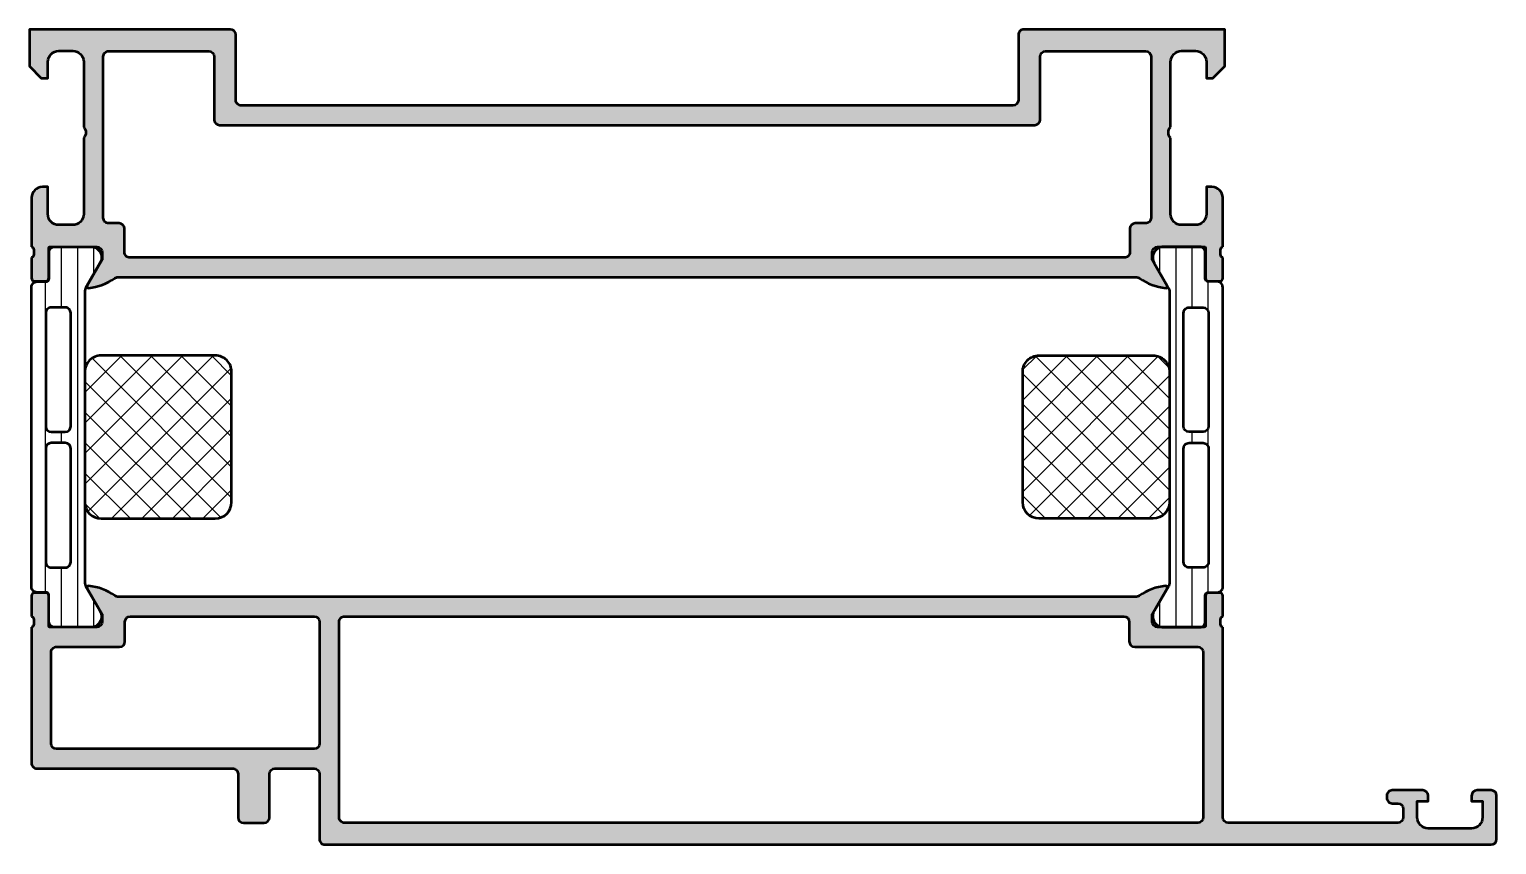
# Model space of a CAD drawing. Extents: x 0 to 135, y 0 to 75.
import ezdxf

# ---------------------------------------------------------------- set-up
doc = ezdxf.new("R2010")
doc.units = 0
for name, color, linetype, lineweight in [('0S-Alu contour', 7, 'Continuous', 50), ('0S-Alu hatch', 252, 'Continuous', 25), ('0S-Plastic contour', 254, 'Continuous', 50), ('0S-Plastic hatch', 253, 'Continuous', 25), ('0S-PT contour', 91, 'Continuous', 50), ('0S-PT hatch', 103, 'Continuous', 25)]:
    doc.layers.add(name, color=color, linetype=linetype, lineweight=lineweight)
pattern_1 = [(90, (0, 0), (-1.4859, 0), [])]
pattern_2 = [(135, (0, 0), (-1.403165018917055, -1.403165018917055), []), (225, (0, 0), (1.403165018917055, -1.403165018917055), [])]

# ---------------------------------------------------------------- blocks, each defined once
blk = doc.blocks.new('436150__ADF6380A_7858_4FAE_A4F5_F2E7276D270D_')
at = {"layer": '0S-Alu hatch'}
h = blk.add_hatch(color=256, dxfattribs=at)
edge = h.paths.add_edge_path()
edge.add_arc((0.69997005722459, 7.49991803001761), 0.4999998920934275, 180, 270.0001587912987)
edge.add_line((0.6999714429397839, 6.999918137926103), (18.69996877529682, 6.99996817195209))
edge.add_ellipse((18.69997016513104, 6.499968171954026), major_axis=(-0.4999999999999963, 0), ratio=1, start_angle=180, end_angle=270.0001592632694, ccw=False)
edge.add_line((19.19997016513103, 6.499968171954037), (19.19997016513125, 2.49996820969055))
edge.add_arc((19.69997016513125, 2.499968209690564), 0.5, 180, 269.9999999999772)
edge.add_line((19.69997016513105, 1.999968209690564), (21.59996949843378, 1.999968209689882))
edge.add_arc((21.5999694984335, 2.499968209689953), 0.500000000000071, 270.0000000000326, 360)
edge.add_line((22.09996949843357, 2.499968209689953), (22.09996949843355, 6.499962630972603))
edge.add_ellipse((22.59996949843346, 6.499962630972726), major_axis=(-0.4999999999999041, 0), ratio=1, start_angle=270.00000000001506, end_angle=360, ccw=False)
edge.add_line((22.59996949843332, 6.999962630972632), (26.1999694984291, 6.999962630972618))
edge.add_ellipse((26.19996949842887, 6.499962630969104), major_axis=(-0.5000000000035137, 0), ratio=1, start_angle=180, end_angle=269.9999999999735, ccw=False)
edge.add_line((26.69996949843238, 6.499962630969093), (26.69996949843238, 0.4999635672620429))
edge.add_arc((27.19996949843241, 0.4999635672618865), 0.5000000000000285, 180, 270.0000000001303)
edge.add_line((27.19996949843355, -3.64327381419e-05), (134.4999701651314, -3.64324895372e-05))
edge.add_arc((134.499930695067, 0.5000030375746576), 0.5000394716219578, 270.0045225791946, 359.9954774207697)
edge.add_line((134.9999701651311, 0.4999635675099237), (134.9999701651311, 4.49996356751069))
edge.add_arc((134.4999150615754, 4.499908463954682), 0.5000551065918479, 0.0063137065699082, 89.99368629343056)
edge.add_line((134.4999701651315, 4.999963567510462), (133.1999518545842, 4.999963567510462))
edge.add_arc((133.1999545954517, 4.499960826643018), 0.5000027408749566, 90.00031407855832, 179.9996859215192)
edge.add_line((132.6999518545843, 4.499963567509842), (132.6999518545842, 3.99996356751069))
edge.add_line((132.6999518545842, 3.99996356751069), (133.6999518545846, 3.99996356751069))
edge.add_line((133.6999518545846, 3.99996356751069), (133.6999518545844, 2.49996356751069))
edge.add_ellipse((132.6999320314366, 2.499983390658485), major_axis=(-1.00001982334427, 0), ratio=1, start_angle=90.0011357601876, end_angle=179.9988642393878, ccw=False)
edge.add_line((132.6999518545843, 1.49996356751069), (128.6999518545843, 1.499963567510462))
edge.add_ellipse((128.6999716777321, 2.499983390658039), major_axis=(-1.000019823344051, 0), ratio=1, start_angle=0.0011357599706229848, end_angle=89.9988642398124, ccw=False)
edge.add_line((127.6999518545845, 2.499963567514079), (127.6999518545845, 3.99996356751069))
edge.add_line((127.6999518545845, 3.99996356751069), (128.6999518545844, 3.999963567510462))
edge.add_line((128.6999518545844, 3.999963567510462), (128.6999518545843, 4.499963567510462))
edge.add_arc((128.1999491137163, 4.499960826642706), 0.5000027408754965, 0.0003140784807261, 89.99968592143841)
edge.add_line((128.1999518545839, 4.99996356751069), (125.3999640616159, 4.99996356751069))
edge.add_arc((125.399956626965, 4.499971002161203), 0.4999925654047618, 89.99914803909982, 180.0008519608678)
edge.add_line((124.8999640616155, 4.499963567510631), (124.8999640616153, 4.299958989874426))
edge.add_arc((125.3999540994838, 4.299949027742229), 0.4999900379677317, 179.9988584008714, 270.0011415989594)
edge.add_line((125.3999640616156, 3.799958989873743), (125.8999640616158, 3.799958989873744))
edge.add_ellipse((125.8999306739931, 3.299925602251403), major_axis=(-0.5000333887369992, 0), ratio=1, start_angle=180.0038256842582, end_angle=269.99617431573824, ccw=False)
edge.add_line((126.3999640616155, 3.299958989873982), (126.3999640616157, 2.49996356751069))
edge.add_ellipse((125.8997806406961, 2.499987714955174), major_axis=(-0.5001834215025825, 0), ratio=1, start_angle=90.00276607862628, end_angle=179.997233921351, ccw=False)
edge.add_line((125.8998047881408, 1.99980429403547), (110.2999701651312, 1.999804294035016))
edge.add_ellipse((110.2999701651312, 2.499804294035026), major_axis=(-0.5000000000000107, 0), ratio=1, start_angle=0, end_angle=90, ccw=False)
edge.add_line((109.7999701651312, 2.499804294035016), (109.7999701651311, 19.99996356746112))
edge.add_ellipse((109.8788066116739, 20.26748415945423), major_axis=(-0.2788950563273654, 0), ratio=1, start_angle=-1.1645893740724773, end_angle=73.58012358055089, ccw=False)
edge.add_line((109.5999691651309, 20.27315256745248), (109.5999691651309, 20.72674656745254))
edge.add_ellipse((109.8788372607742, 20.73240722692958), major_axis=(-0.2789255417372284, 0), ratio=1, start_angle=-73.57540544466673, end_angle=1.1628700728833792, ccw=False)
edge.add_line((109.7999701651311, 20.99995056745263), (109.7999701651311, 22.87996156746102))
edge.add_arc((109.4999701651309, 22.87996156746098), 0.3000000000002103, 0, 89.99999999999459)
edge.add_line((109.4999701651309, 23.17996156746119), (108.519995846088, 23.17996156746119))
edge.add_arc((108.5199958460883, 22.87996156746124), 0.2999999999999545, 90.00000000004614, 180)
edge.add_line((108.2199958460883, 22.87996156746124), (108.2199958460883, 20.11996356746101))
edge.add_ellipse((108.0999958460884, 20.11996356746102), major_axis=(-0.1199999999999051, 0), ratio=1, start_angle=90.00000000000682, end_angle=180, ccw=False)
edge.add_line((108.0999958460884, 19.99996356746112), (103.7999701651302, 19.99996356746112))
edge.add_ellipse((103.7999701651307, 20.49996356746068), major_axis=(-0.4999999999995595, 0), ratio=1, start_angle=0, end_angle=89.99999999994628, ccw=False)
edge.add_line((103.2999701651311, 20.49996356746067), (103.2999701651311, 21.19996356746096))
edge.add_line((103.2999701651311, 21.19996356746096), (104.6814656227535, 23.59278389048848))
edge.add_arc((104.5618503804829, 23.66184378281282), 0.1381197846483169, 329.9999999999122, 457.7024374940416)
edge.add_arc((105.0094687684655, 18.82049254800743), 5.000000000001244, 95.34922800960167, 125.4670560810972)
edge.add_ellipse((101.8181775899792, 23.2999635674616), major_axis=(-0.5000000000000192, 0), ratio=1, start_angle=90, end_angle=125.46705608109619, ccw=False)
edge.add_line((101.8181775899792, 22.79996356746158), (8.181762740279353, 22.79996356746158))
edge.add_ellipse((8.18176274027936, 23.29996356746041), major_axis=(-0.4999999999988347, 0), ratio=1, start_angle=54.532943918866295, end_angle=89.9999999999992, ccw=False)
edge.add_arc((4.990471561796908, 18.82049254801809), 4.999999999990572, 54.53294391886307, 84.6507719903928)
edge.add_arc((5.438089949778913, 23.66184378281301), 0.1381197846481411, 82.29756250591925, 210.0000000000099)
edge.add_line((5.318474707508398, 23.59278389048892), (6.699970165130793, 21.19996356746091))
edge.add_line((6.699970165130793, 21.19996356746091), (6.699970165130764, 20.49996356746136))
edge.add_ellipse((6.199970165130678, 20.49996356746122), major_axis=(-0.5000000000000862, 0), ratio=1, start_angle=90.0000000000066, end_angle=180, ccw=False)
edge.add_line((6.199970165130736, 19.99996356746114), (1.899944484173886, 19.99996356746158))
edge.add_ellipse((1.899944484173657, 20.1199635674617), major_axis=(-0.1200000000001182, 0), ratio=1, start_angle=0, end_angle=90.00000000010908, ccw=False)
edge.add_line((1.77994448417354, 20.1199635674617), (1.779944484173995, 22.87996156746146))
edge.add_arc((1.479944484173785, 22.87996156746144), 0.3000000000002103, 0, 89.99999999999459)
edge.add_line((1.479944484173813, 23.17996156746165), (0.499970165130975, 23.17996156746165))
edge.add_arc((0.499970165130975, 22.87996156746144), 0.3000000000002103, 90, 180)
edge.add_line((0.1999701651307646, 22.87996156746144), (0.1999701651312193, 20.9999505674529))
edge.add_ellipse((0.1211030694881193, 20.73240722693032), major_axis=(-0.278925541736784, 0), ratio=1, start_angle=178.8371299271051, end_angle=253.57540544463768, ccw=False)
edge.add_line((0.3999711651309212, 20.72674656745323), (0.3999711651309212, 20.27315256745298))
edge.add_ellipse((0.121133718588595, 20.26748415945467), major_axis=(-0.278895056326712, 0), ratio=1, start_angle=106.4198764194827, end_angle=181.164589374086, ccw=False)
edge.add_line((0.1999701651313907, 19.99996356746223), (0.1999701651311625, 7.49991803001761))
edge = h.paths.add_edge_path()
edge.add_line((28.99996949843485, 20.99996356746158), (100.6999701651311, 20.99996356746158))
edge.add_ellipse((100.6999701651311, 20.49996356746158), major_axis=(-0.5, 0), ratio=1, start_angle=180, end_angle=270, ccw=False)
edge.add_line((101.1999701651311, 20.49996356746158), (101.1999701651311, 18.69996356746158))
edge.add_arc((101.6999701651311, 18.69996356746158), 0.5, 180, 270)
edge.add_line((101.6999701651311, 18.19996356746158), (107.4999701651311, 18.19996356746158))
edge.add_ellipse((107.4999701651311, 17.69996356746158), major_axis=(-0.5, 0), ratio=1, start_angle=180, end_angle=270, ccw=False)
edge.add_line((107.9999701651311, 17.69996356746158), (107.9999701651312, 2.499963567447906))
edge.add_ellipse((107.4999701651311, 2.499963567447906), major_axis=(-0.5, 0), ratio=1, start_angle=90.00000000013188, end_angle=180, ccw=False)
edge.add_line((107.4999701651323, 1.999963567447906), (28.99996949843418, 1.999963567266036))
edge.add_ellipse((28.99996949843302, 2.499963567266007), major_axis=(-0.4999999999999716, 0), ratio=1, start_angle=0, end_angle=90.00000000013353, ccw=False)
edge.add_line((28.49996949843305, 2.499963567266163), (28.49996949843484, 20.49996356746156))
edge.add_ellipse((28.99996949843484, 20.49996356746156), major_axis=(-0.5, 0), ratio=1, start_angle=269.9999999999984, end_angle=360, ccw=False)
edge = h.paths.add_edge_path()
edge.add_line((8.799970165131342, 18.6999635674616), (8.799970165131356, 20.49996356746159))
edge.add_ellipse((9.299970165131342, 20.49996356746159), major_axis=(-0.4999999999999858, 0), ratio=1, start_angle=270.00000000000165, end_angle=360, ccw=False)
edge.add_line((9.299970165131327, 20.99996356746158), (26.19996949843238, 20.99996356746158))
edge.add_ellipse((26.19996949843238, 20.49996356746158), major_axis=(-0.5, 0), ratio=1, start_angle=180, end_angle=270, ccw=False)
edge.add_line((26.69996949843238, 20.49996356746158), (26.69996949843238, 9.299962630972615))
edge.add_ellipse((26.19996949843238, 9.29996263097263), major_axis=(-0.5, 0), ratio=1, start_angle=90, end_angle=180, ccw=False)
edge.add_line((26.19996949843238, 8.79996263097263), (2.499970165131173, 8.79996263097263))
edge.add_ellipse((2.499970165131173, 9.29996263097263), major_axis=(-0.5, 0), ratio=1, start_angle=0, end_angle=90, ccw=False)
edge.add_line((1.999970165131173, 9.29996263097263), (1.999970165131315, 17.69996356746162))
edge.add_ellipse((2.499970165131287, 17.6999635674616), major_axis=(-0.4999999999999716, 0), ratio=1, start_angle=269.99999999999676, end_angle=360, ccw=False)
edge.add_line((2.499970165131315, 18.19996356746157), (8.299970165131327, 18.19996356746158))
edge.add_arc((8.299970165131313, 18.6999635674616), 0.5000000000000214, 270.0000000000017, 360)
at = {"layer": '0S-Alu contour', "color": 7}
for points in [[(1.479944484173813, 23.17996156746165), (0.499970165130975, 23.17996156746165)], [(5.318474707508398, 23.59278389048892), (6.699970165130793, 21.19996356746091), (6.699970165130764, 20.49996356746136)], [(103.2999701651311, 20.49996356746067), (103.2999701651311, 21.19996356746096), (104.6814656227535, 23.59278389048848)], [(109.4999701651309, 23.17996156746119), (108.519995846088, 23.17996156746119)], [(0.1999701651307646, 22.87996156746144), (0.1999701651312193, 20.9999505674529)], [(1.77994448417354, 20.1199635674617), (1.779944484173995, 22.87996156746146)], [(101.8181775899792, 22.79996356746158), (8.181762740279353, 22.79996356746158)], [(108.2199958460883, 22.87996156746124), (108.2199958460883, 20.11996356746101)], [(109.7999701651311, 20.99995056745263), (109.7999701651311, 22.87996156746102)], [(0.3999711651309212, 20.72674656745323), (0.3999711651309212, 20.27315256745298)], [(8.799970165131342, 18.6999635674616), (8.799970165131356, 20.49996356746159)], [(9.299970165131327, 20.99996356746158), (26.19996949843238, 20.99996356746158)], [(26.69996949843238, 20.49996356746158), (26.69996949843238, 9.299962630972615)], [(28.49996949843305, 2.499963567266163), (28.49996949843484, 20.49996356746156)], [(28.99996949843485, 20.99996356746158), (100.6999701651311, 20.99996356746158)], [(101.1999701651311, 20.49996356746158), (101.1999701651311, 18.69996356746158)], [(109.5999691651309, 20.27315256745248), (109.5999691651309, 20.72674656745254)], [(0.1999701651313907, 19.99996356746223), (0.1999701651311625, 7.49991803001761)], [(6.199970165130736, 19.99996356746114), (1.899944484173886, 19.99996356746158)], [(108.0999958460884, 19.99996356746112), (103.7999701651302, 19.99996356746112)], [(109.7999701651312, 2.499804294035016), (109.7999701651311, 19.99996356746112)], [(1.999970165131173, 9.29996263097263), (1.999970165131315, 17.69996356746162)], [(2.499970165131315, 18.19996356746157), (8.299970165131327, 18.19996356746158)], [(101.6999701651311, 18.19996356746158), (107.4999701651311, 18.19996356746158)], [(107.9999701651311, 17.69996356746158), (107.9999701651312, 2.499963567447906)], [(26.19996949843238, 8.79996263097263), (2.499970165131173, 8.79996263097263)], [(0.6999714429397839, 6.999918137926103), (18.69996877529682, 6.99996817195209)], [(22.59996949843332, 6.999962630972632), (26.1999694984291, 6.999962630972618)], [(19.19997016513103, 6.499968171954037), (19.19997016513125, 2.49996820969055)], [(22.09996949843357, 2.499968209689953), (22.09996949843355, 6.499962630972603)], [(26.69996949843238, 6.499962630969093), (26.69996949843238, 0.4999635672620429)], [(124.8999640616155, 4.499963567510631), (124.8999640616153, 4.299958989874426)], [(128.1999518545839, 4.99996356751069), (125.3999640616159, 4.99996356751069)], [(127.6999518545845, 2.499963567514079), (127.6999518545845, 3.99996356751069), (128.6999518545844, 3.999963567510462), (128.6999518545843, 4.499963567510462)], [(132.6999518545843, 4.499963567509842), (132.6999518545842, 3.99996356751069), (133.6999518545846, 3.99996356751069), (133.6999518545844, 2.49996356751069)], [(134.4999701651315, 4.999963567510462), (133.1999518545842, 4.999963567510462)], [(134.9999701651311, 0.4999635675099237), (134.9999701651311, 4.49996356751069)], [(125.3999640616156, 3.799958989873743), (125.8999640616158, 3.799958989873744)], [(126.3999640616155, 3.299958989873982), (126.3999640616157, 2.49996356751069)], [(19.69997016513105, 1.999968209690564), (21.59996949843378, 1.999968209689882)], [(107.4999701651323, 1.999963567447906), (28.99996949843418, 1.999963567266036)], [(125.8998047881408, 1.99980429403547), (110.2999701651312, 1.999804294035016)], [(132.6999518545843, 1.49996356751069), (128.6999518545843, 1.499963567510462)], [(27.19996949843355, -3.64327381419e-05), (134.4999701651314, -3.64324895372e-05)]]:
    blk.add_lwpolyline(points, dxfattribs=at)
for centre, radius, start, end in [((0.499970165130975, 22.87996156746144), 0.3000000000002103, 90, 180), ((1.479944484173785, 22.87996156746144), 0.3000000000002103, 0, 89.99999999999459), ((5.438089949778913, 23.66184378281301), 0.1381197846481411, 82.29756250591925, 210.0000000000099), ((4.990471561796908, 18.82049254801809), 4.999999999990572, 54.53294391886307, 84.6507719903928), ((105.0094687684655, 18.82049254800743), 5.000000000001244, 95.34922800960167, 125.4670560810972), ((104.5618503804829, 23.66184378281282), 0.1381197846483169, 329.9999999999122, 97.70243749404165), ((108.5199958460883, 22.87996156746124), 0.2999999999999545, 90.00000000004614, 180), ((109.4999701651309, 22.87996156746098), 0.3000000000002103, 0, 89.99999999999459), ((8.299970165131313, 18.6999635674616), 0.5000000000000214, 270.0000000000017, 0), ((101.6999701651311, 18.69996356746158), 0.5, 180, 270), ((0.69997005722459, 7.49991803001761), 0.4999998920934275, 180, 270.0001587912987), ((125.399956626965, 4.499971002161203), 0.4999925654047618, 89.99914803909982, 180.0008519608678), ((125.3999540994838, 4.299949027742229), 0.4999900379677317, 179.9988584008714, 270.0011415989594), ((128.1999491137163, 4.499960826642706), 0.5000027408754965, 0.0003140784807261, 89.99968592143841), ((133.1999545954517, 4.499960826643018), 0.5000027408749566, 90.00031407855832, 179.9996859215192), ((134.4999150615754, 4.499908463954682), 0.5000551065918479, 0.0063137065699082, 89.99368629343056), ((19.69997016513125, 2.499968209690564), 0.5, 180, 269.9999999999772), ((21.5999694984335, 2.499968209689953), 0.500000000000071, 270.0000000000326, 0), ((27.19996949843241, 0.4999635672618865), 0.5000000000000285, 180, 270.0000000001303), ((134.499930695067, 0.5000030375746576), 0.5000394716219578, 270.0045225791946, 359.9954774207697)]:
    blk.add_arc(centre, radius, start, end, dxfattribs=at)
at = {"layer": '0S-Alu contour', "color": 7, "extrusion": (0, 0, -1)}
for centre, radius, start, end in [((-8.18176274027936, 23.29996356746041), 0.4999999999988347, 270.0000000000008, 305.4670560811338), ((-101.8181775899792, 23.2999635674616), 0.5000000000000192, 234.5329439189038, 270), ((-0.1211030694881193, 20.73240722693032), 0.278925541736784, 106.4245945553623, 181.162870072895), ((-0.121133718588595, 20.26748415945467), 0.278895056326712, 178.835410625914, 253.5801235805173), ((-6.199970165130678, 20.49996356746122), 0.5000000000000862, 180, 269.9999999999934), ((-9.299970165131342, 20.49996356746159), 0.4999999999999858, 0, 89.99999999999837), ((-26.19996949843238, 20.49996356746158), 0.5, 90, 180), ((-28.99996949843484, 20.49996356746156), 0.5, 0, 90.0000000000016), ((-100.6999701651311, 20.49996356746158), 0.5, 90, 180), ((-103.7999701651307, 20.49996356746068), 0.4999999999995595, 270.0000000000537, 0), ((-109.8788066116739, 20.26748415945423), 0.2788950563273654, 286.4198764194491, 1.164589374072511), ((-109.8788372607742, 20.73240722692958), 0.2789255417372284, 358.8371299271166, 73.57540544466674), ((-1.899944484173657, 20.1199635674617), 0.1200000000001182, 269.9999999998909, 0), ((-108.0999958460884, 20.11996356746102), 0.1199999999999051, 180, 269.9999999999932), ((-2.499970165131287, 17.6999635674616), 0.4999999999999716, 0, 90.00000000000325), ((-107.4999701651311, 17.69996356746158), 0.5, 90, 180), ((-2.499970165131173, 9.29996263097263), 0.5, 270, 0), ((-26.19996949843238, 9.29996263097263), 0.5, 180, 270), ((-18.69997016513104, 6.499968171954026), 0.4999999999999963, 89.99984073673063, 180), ((-22.59996949843346, 6.499962630972726), 0.4999999999999041, 0, 89.99999999998494), ((-26.19996949842887, 6.499962630969104), 0.5000000000035137, 90.00000000002646, 180), ((-125.8999306739931, 3.299925602251403), 0.5000333887369992, 90.00382568426176, 179.9961743157418), ((-28.99996949843302, 2.499963567266007), 0.4999999999999716, 269.9999999998665, 0), ((-107.4999701651311, 2.499963567447906), 0.5, 180, 269.9999999998681), ((-110.2999701651312, 2.499804294035026), 0.5000000000000107, 270, 0), ((-125.8997806406961, 2.499987714955174), 0.5001834215025825, 180.002766078649, 269.9972339213737), ((-128.6999716777321, 2.499983390658039), 1.000019823344051, 270.0011357601876, 359.9988642400294), ((-132.6999320314366, 2.499983390658485), 1.00001982334427, 180.0011357606123, 269.9988642398124)]:
    blk.add_arc(centre, radius, start, end, dxfattribs=at)
blk = doc.blocks.new('436120__B50B3987_65E8_4A78_A6A4_DC3BB961A834_')
at = {"layer": '0S-Alu hatch'}
h = blk.add_hatch(color=256, dxfattribs=at)
edge = h.paths.add_edge_path()
edge.add_line((18.50000000000003, 75.00000000000209), (0, 75))
edge.add_line((0, 75), (2.84e-14, 71.6099872533201))
edge.add_line((2.84e-14, 71.6099872533201), (1.099999999999852, 70.50998725332025))
edge.add_line((1.099999999999852, 70.50998725332025), (1.700000000000045, 70.50998725332028))
edge.add_line((1.700000000000045, 70.50998725332028), (1.700000000000073, 72.00998725331976))
edge.add_ellipse((2.700000000000373, 72.00998725331992), major_axis=(-1.000000000000299, 0), ratio=1, start_angle=270.00000000002206, end_angle=360, ccw=False)
edge.add_line((2.699999999999988, 73.0099872533202), (3.999999999999943, 73.00998725332023))
edge.add_ellipse((3.999999999999932, 72.00998725332016), major_axis=(-1.000000000000071, 0), ratio=1, start_angle=180, end_angle=269.99999999999943, ccw=False)
edge.add_line((5, 72.00998725332016), (5, 66.00998725332025))
edge.add_ellipse((4.475000000000093, 65.5099872533202), major_axis=(-0.7249999999999517, 0), ratio=1, start_angle=136.3971810272892, end_angle=223.6028189727104, ccw=False)
edge.add_line((4.999999999999996, 65.00998725332018), (4.999999999999971, 58.00998725332012))
edge.add_ellipse((3.999999999999979, 58.00998725332015), major_axis=(-0.999999999999992, 0), ratio=1, start_angle=89.99999999999471, end_angle=180, ccw=False)
edge.add_line((3.999999999999886, 57.00998725332016), (2.70000000000013, 57.00998725332017))
edge.add_ellipse((2.700000000000126, 58.00998725332025), major_axis=(-1.000000000000078, 0), ratio=1, start_angle=0, end_angle=90.00000000000023, ccw=False)
edge.add_line((1.700000000000045, 58.00998725332026), (1.700000000000017, 60.50998725332016))
edge.add_line((1.700000000000017, 60.50998725332016), (1.19999999999996, 60.50998725332016))
edge.add_arc((1.199999999999953, 59.50998725332008), 1.000000000000078, 89.99999999999959, 180)
edge.add_line((0.1999999999998749, 59.50998725332008), (0.1999999999990223, 55.00000000000118))
edge.add_ellipse((0.1211635534559665, 54.7324794080081), major_axis=(-0.2788950563273971, 0), ratio=1, start_angle=178.8354106258913, end_angle=253.580123580503, ccw=False)
edge.add_line((0.4000009999989784, 54.72681100000968), (0.4000009999990084, 54.2732170000098))
edge.add_ellipse((0.1211329043558452, 54.26755634053266), major_axis=(-0.2789255417371464, 0), ratio=1, start_angle=106.42459455537511, end_angle=181.1628700729038, ccw=False)
edge.add_line((0.1999999999991073, 54.00001300000976), (0.1999999999990507, 52.12000200000125))
edge.add_arc((0.4999999999990479, 52.12000200000125), 0.2999999999999971, 180, 270.0000000000027)
edge.add_line((0.4999999999990618, 51.82000200000125), (1.479974319041872, 51.82000200000125))
edge.add_arc((1.479974319041892, 52.12000200000119), 0.2999999999999332, 269.999999999996, 360)
edge.add_line((1.779974319041826, 52.12000200000119), (1.779974319041826, 54.88000000000127))
edge.add_ellipse((1.899974319041827, 54.88000000000125), major_axis=(-0.1200000000000005, 0), ratio=1, start_angle=269.99999999999807, end_angle=360, ccw=False)
edge.add_line((1.899974319041831, 55.00000000000125), (6.199999999999107, 55.00000000000124))
edge.add_ellipse((6.199999999999008, 54.5000000000012), major_axis=(-0.5000000000000427, 0), ratio=1, start_angle=180, end_angle=269.99999999998875, ccw=False)
edge.add_line((6.69999999999905, 54.5000000000012), (6.699999999999022, 53.80000000000119))
edge.add_line((6.699999999999022, 53.80000000000119), (5.318504542376643, 51.40717967697366))
edge.add_arc((5.438119784647316, 51.33811978464954), 0.1381197846482838, 150.0000000000178, 275.622577550818)
edge.add_arc((4.96177675882453, 56.17660886185619), 5.00000000000715, 275.622577550794, 305.5184103672708)
edge.add_ellipse((8.157081610951927, 51.70000000000819), major_axis=(-0.4999999999932987, 0), ratio=1, start_angle=270.00000000000244, end_angle=305.51841036727933, ccw=False)
edge.add_line((8.157081610951906, 52.20000000000149), (101.8429183890477, 52.20000000000147))
edge.add_ellipse((101.8429183890474, 51.70000000001033), major_axis=(-0.4999999999911325, 0), ratio=1, start_angle=234.4815896326906, end_angle=269.9999999999642, ccw=False)
edge.add_arc((105.0382232411753, 56.17660886185944), 5.000000000010512, 234.4815896327346, 264.3774224492124)
edge.add_arc((104.5618802153526, 51.33811978464944), 0.1381197846483082, 264.3774224492407, 390.0000000000194)
edge.add_line((104.6814954576232, 51.40717967697362), (103.3000000000009, 53.80000000000116))
edge.add_line((103.3000000000009, 53.80000000000116), (103.3000000000009, 54.50000000000116))
edge.add_ellipse((103.800000000001, 54.50000000000117), major_axis=(-0.5, 0), ratio=1, start_angle=270, end_angle=360, ccw=False)
edge.add_line((103.800000000001, 55.00000000000117), (108.1000256809582, 55.00000000000115))
edge.add_ellipse((108.1000256809582, 54.88000000000123), major_axis=(-0.1199999999999122, 0), ratio=1, start_angle=180, end_angle=270.00000000001353, ccw=False)
edge.add_line((108.2200256809581, 54.88000000000124), (108.2200256809582, 52.12000200000113))
edge.add_arc((108.5200256809582, 52.12000200000108), 0.2999999999999403, 180, 269.9999999999919)
edge.add_line((108.5200256809581, 51.82000200000114), (109.500000000001, 51.82000200000118))
edge.add_arc((109.5000000000009, 52.12000200000119), 0.3000000000000114, 270.0000000000108, 360)
edge.add_line((109.800000000001, 52.12000200000119), (109.800000000001, 54.00001300000965))
edge.add_ellipse((109.8788670956441, 54.26755634053261), major_axis=(-0.2789255417371546, 0), ratio=1, start_angle=-1.1628700728879835, end_angle=73.57540544465297, ccw=False)
edge.add_line((109.5999990000009, 54.27321700000968), (109.5999990000009, 54.72681100000968))
edge.add_ellipse((109.878836446544, 54.73247940800805), major_axis=(-0.278895056327466, 0), ratio=1, start_angle=-73.58012358051138, end_angle=1.1645893740949873, ccw=False)
edge.add_line((109.800000000001, 55.0000000000012), (109.7999999999999, 59.5099872533201))
edge.add_arc((108.7999999999999, 59.50998725332017), 1, 0, 90)
edge.add_line((108.7999999999999, 60.50998725332018), (108.2999999999999, 60.50998725332018))
edge.add_line((108.2999999999999, 60.50998725332018), (108.3, 58.00998725332033))
edge.add_ellipse((107.3, 58.00998725332028), major_axis=(-1.000000000000028, 0), ratio=1, start_angle=90.00000000000489, end_angle=180, ccw=False)
edge.add_line((107.3, 57.00998725332025), (105.9999999999999, 57.00998725332029))
edge.add_ellipse((106, 58.00998725332026), major_axis=(-0.9999999999999715, 0), ratio=1, start_angle=0, end_angle=89.99999999999511, ccw=False)
edge.add_line((105, 58.00998725332025), (105, 65.00998725332018))
edge.add_ellipse((105.5249999999999, 65.50998725332019), major_axis=(-0.7249999999999523, 0), ratio=1, start_angle=-43.6028189727088, end_angle=43.6028189727088, ccw=False)
edge.add_line((105, 66.0099872533202), (105, 72.0099872533202))
edge.add_ellipse((106, 72.00998725332012), major_axis=(-1.000000000000028, 0), ratio=1, start_angle=269.9999999999984, end_angle=360, ccw=False)
edge.add_line((106, 73.00998725332013), (107.3, 73.00998725332025))
edge.add_ellipse((107.3, 72.00998725332016), major_axis=(-1.000000000000085, 0), ratio=1, start_angle=180, end_angle=269.9999999999959, ccw=False)
edge.add_line((108.3, 72.00998725332016), (108.3, 70.50998725332028))
edge.add_line((108.3, 70.50998725332028), (108.8999999999999, 70.50998725332028))
edge.add_line((108.8999999999999, 70.50998725332028), (110, 71.6099872533203))
edge.add_line((110, 71.6099872533203), (110, 75.0000000000218))
edge.add_line((110, 75.0000000000218), (91.49999999999977, 75.00000000001906))
edge.add_arc((91.49999999999964, 74.50000000001941), 0.4999999999996448, 89.99999999998533, 180)
edge.add_line((91, 74.50000000001941), (91.00000000000006, 68.50000000001344))
edge.add_ellipse((90.4999999999995, 68.50000000001336), major_axis=(-0.5000000000005543, 0), ratio=1, start_angle=90.00000000001143, end_angle=180, ccw=False)
edge.add_line((90.49999999999959, 68.0000000000128), (19.49999999999991, 68.00000000000941))
edge.add_ellipse((19.4999999999999, 68.50000000000931), major_axis=(-0.4999999999999006, 0), ratio=1, start_angle=0, end_angle=90.0000000000012, ccw=False)
edge.add_line((19, 68.50000000000932), (19.00000000000003, 74.50000000000186))
edge.add_arc((18.49999999999988, 74.50000000000193), 0.5000000000001493, 0, 89.9999999999829)
edge = h.paths.add_edge_path()
edge.add_ellipse((7.299999999999315, 72.49999999997794), major_axis=(-0.5000000000000427, 0), ratio=1, start_angle=269.9999999999984, end_angle=360, ccw=False)
edge.add_line((7.299999999999329, 72.99999999997797), (16.49999999999997, 72.99999999997769))
edge.add_ellipse((16.49999999999996, 72.49999999997767), major_axis=(-0.5000000000000071, 0), ratio=1, start_angle=180, end_angle=269.9999999999992, ccw=False)
edge.add_line((16.99999999999997, 72.49999999997767), (16.99999999999983, 66.70000000000945))
edge.add_arc((17.49999999999988, 66.70000000000945), 0.500000000000057, 180, 270)
edge.add_line((17.49999999999988, 66.2000000000094), (92.49999999999989, 66.20000000000869))
edge.add_arc((92.49999999999989, 66.70000000000869), 0.5, 270, 360)
edge.add_line((92.99999999999989, 66.70000000000867), (93, 72.49999999999979))
edge.add_ellipse((93.49999999999999, 72.49999999999979), major_axis=(-0.5, 0), ratio=1, start_angle=270, end_angle=360, ccw=False)
edge.add_line((93.49999999999999, 72.99999999999979), (102.7000000000007, 72.99999999999977))
edge.add_ellipse((102.7000000000007, 72.49999999999966), major_axis=(-0.5000000000001137, 0), ratio=1, start_angle=180, end_angle=270, ccw=False)
edge.add_line((103.2000000000008, 72.49999999999967), (103.2000000000012, 57.65781615800079))
edge.add_ellipse((102.7000000000013, 57.65781615800079), major_axis=(-0.499999999999929, 0), ratio=1, start_angle=89.99999999998528, end_angle=180, ccw=False)
edge.add_line((102.7000000000012, 57.15781615800087), (101.7507113541664, 57.15781615800088))
edge.add_arc((101.7507113541665, 56.65781615800074), 0.5000000000001421, 90.00000000000325, 180)
edge.add_line((101.2507113541663, 56.6578161580008), (101.2507113541663, 54.50000000000109))
edge.add_ellipse((100.7507113541664, 54.50000000000109), major_axis=(-0.4999999999999858, 0), ratio=1, start_angle=89.9999999999983, end_angle=180, ccw=False)
edge.add_line((100.7507113541663, 54.00000000000111), (9.249288645833616, 54.00000000000111))
edge.add_ellipse((9.249288645833559, 54.50000000000111), major_axis=(-0.5, 0), ratio=1, start_angle=0, end_angle=90.00000000000648, ccw=False)
edge.add_line((8.749288645833559, 54.50000000000106), (8.749288645833644, 56.65781615800067))
edge.add_arc((8.249288645833389, 56.65781615800067), 0.5000000000002558, 0, 89.99999999999022)
edge.add_line((8.249288645833474, 57.15781615800093), (7.299999999999073, 57.15781615800089))
edge.add_ellipse((7.299999999998831, 57.65781615800105), major_axis=(-0.5000000000001564, 0), ratio=1, start_angle=0, end_angle=90.00000000002768, ccw=False)
edge.add_line((6.799999999998675, 57.65781615800086), (6.799999999999272, 72.49999999997794))
at = {"layer": '0S-Alu contour', "color": 7}
for points in [[(18.50000000000003, 75.00000000000209), (0, 75), (2.84e-14, 71.6099872533201), (1.099999999999852, 70.50998725332025), (1.700000000000045, 70.50998725332028), (1.700000000000073, 72.00998725331976)], [(19, 68.50000000000932), (19.00000000000003, 74.50000000000186)], [(91, 74.50000000001941), (91.00000000000006, 68.50000000001344)], [(108.3, 72.00998725332016), (108.3, 70.50998725332028), (108.8999999999999, 70.50998725332028), (110, 71.6099872533203), (110, 75.0000000000218), (91.49999999999977, 75.00000000001906)], [(2.699999999999988, 73.0099872533202), (3.999999999999943, 73.00998725332023)], [(7.299999999999329, 72.99999999997797), (16.49999999999997, 72.99999999997769)], [(93.49999999999999, 72.99999999999979), (102.7000000000007, 72.99999999999977)], [(106, 73.00998725332013), (107.3, 73.00998725332025)], [(5, 72.00998725332016), (5, 66.00998725332025)], [(6.799999999998675, 57.65781615800086), (6.799999999999272, 72.49999999997794)], [(16.99999999999997, 72.49999999997767), (16.99999999999983, 66.70000000000945)], [(92.99999999999989, 66.70000000000867), (93, 72.49999999999979)], [(103.2000000000008, 72.49999999999967), (103.2000000000012, 57.65781615800079)], [(105, 66.0099872533202), (105, 72.0099872533202)], [(90.49999999999959, 68.0000000000128), (19.49999999999991, 68.00000000000941)], [(17.49999999999988, 66.2000000000094), (92.49999999999989, 66.20000000000869)], [(4.999999999999996, 65.00998725332018), (4.999999999999971, 58.00998725332012)], [(105, 58.00998725332025), (105, 65.00998725332018)], [(0.1999999999998749, 59.50998725332008), (0.1999999999990223, 55.00000000000118)], [(1.700000000000045, 58.00998725332026), (1.700000000000017, 60.50998725332016), (1.19999999999996, 60.50998725332016)], [(108.7999999999999, 60.50998725332018), (108.2999999999999, 60.50998725332018), (108.3, 58.00998725332033)], [(109.800000000001, 55.0000000000012), (109.7999999999999, 59.5099872533201)], [(3.999999999999886, 57.00998725332016), (2.70000000000013, 57.00998725332017)], [(8.249288645833474, 57.15781615800093), (7.299999999999073, 57.15781615800089)], [(102.7000000000012, 57.15781615800087), (101.7507113541664, 57.15781615800088)], [(107.3, 57.00998725332025), (105.9999999999999, 57.00998725332029)], [(8.749288645833559, 54.50000000000106), (8.749288645833644, 56.65781615800067)], [(101.2507113541663, 56.6578161580008), (101.2507113541663, 54.50000000000109)], [(0.4000009999989784, 54.72681100000968), (0.4000009999990084, 54.2732170000098)], [(1.779974319041826, 52.12000200000119), (1.779974319041826, 54.88000000000127)], [(1.899974319041831, 55.00000000000125), (6.199999999999107, 55.00000000000124)], [(6.69999999999905, 54.5000000000012), (6.699999999999022, 53.80000000000119), (5.318504542376643, 51.40717967697366)], [(104.6814954576232, 51.40717967697362), (103.3000000000009, 53.80000000000116), (103.3000000000009, 54.50000000000116)], [(103.800000000001, 55.00000000000117), (108.1000256809582, 55.00000000000115)], [(108.2200256809581, 54.88000000000124), (108.2200256809582, 52.12000200000113)], [(109.5999990000009, 54.27321700000968), (109.5999990000009, 54.72681100000968)], [(0.1999999999991073, 54.00001300000976), (0.1999999999990507, 52.12000200000125)], [(100.7507113541663, 54.00000000000111), (9.249288645833616, 54.00000000000111)], [(109.800000000001, 52.12000200000119), (109.800000000001, 54.00001300000965)], [(0.4999999999990618, 51.82000200000125), (1.479974319041872, 51.82000200000125)], [(8.157081610951906, 52.20000000000149), (101.8429183890477, 52.20000000000147)], [(108.5200256809581, 51.82000200000114), (109.500000000001, 51.82000200000118)]]:
    blk.add_lwpolyline(points, dxfattribs=at)
for centre, radius, start, end in [((18.49999999999988, 74.50000000000193), 0.5000000000001493, 0, 89.9999999999829), ((91.49999999999964, 74.50000000001941), 0.4999999999996448, 89.99999999998533, 180), ((17.49999999999988, 66.70000000000945), 0.500000000000057, 180, 270), ((92.49999999999989, 66.70000000000869), 0.5, 270, 0), ((1.199999999999953, 59.50998725332008), 1.000000000000078, 89.99999999999959, 180), ((108.7999999999999, 59.50998725332017), 1, 0, 90), ((8.249288645833389, 56.65781615800067), 0.5000000000002558, 0, 89.99999999999022), ((101.7507113541665, 56.65781615800074), 0.5000000000001421, 90.00000000000325, 180), ((0.4999999999990479, 52.12000200000125), 0.2999999999999971, 180, 270.0000000000027), ((1.479974319041892, 52.12000200000119), 0.2999999999999332, 269.999999999996, 0), ((5.438119784647316, 51.33811978464954), 0.1381197846482838, 150.0000000000178, 275.622577550818), ((4.96177675882453, 56.17660886185619), 5.00000000000715, 275.622577550794, 305.5184103672708), ((105.0382232411753, 56.17660886185944), 5.000000000010512, 234.4815896327346, 264.3774224492124), ((104.5618802153526, 51.33811978464944), 0.1381197846483082, 264.3774224492407, 30.00000000001947), ((108.5200256809582, 52.12000200000108), 0.2999999999999403, 180, 269.9999999999919), ((109.5000000000009, 52.12000200000119), 0.3000000000000114, 270.0000000000108, 0)]:
    blk.add_arc(centre, radius, start, end, dxfattribs=at)
at = {"layer": '0S-Alu contour', "color": 7, "extrusion": (0, 0, -1)}
for centre, radius, start, end in [((-2.700000000000373, 72.00998725331992), 1.000000000000299, 0, 89.99999999997794), ((-3.999999999999932, 72.00998725332016), 1.000000000000071, 90.00000000000058, 180), ((-7.299999999999315, 72.49999999997794), 0.5000000000000427, 0, 90.0000000000016), ((-16.49999999999996, 72.49999999997767), 0.5000000000000071, 90.00000000000081, 180), ((-93.49999999999999, 72.49999999999979), 0.5, 0, 90), ((-102.7000000000007, 72.49999999999966), 0.5000000000001137, 90, 180), ((-106, 72.00998725332012), 1.000000000000028, 0, 90.0000000000016), ((-107.3, 72.00998725332016), 1.000000000000085, 90.00000000000406, 180), ((-19.4999999999999, 68.50000000000931), 0.4999999999999006, 269.9999999999988, 0), ((-90.4999999999995, 68.50000000001336), 0.5000000000005543, 180, 269.9999999999886), ((-4.475000000000093, 65.5099872533202), 0.7249999999999517, 136.3971810272896, 223.6028189727108), ((-105.5249999999999, 65.50998725332019), 0.7249999999999523, 316.3971810272912, 43.60281897270878), ((-2.700000000000126, 58.00998725332025), 1.000000000000078, 269.9999999999998, 0), ((-3.999999999999979, 58.00998725332015), 0.999999999999992, 180, 270.0000000000053), ((-7.299999999998831, 57.65781615800105), 0.5000000000001564, 269.9999999999723, 0), ((-102.7000000000013, 57.65781615800079), 0.499999999999929, 180, 270.0000000000147), ((-106, 58.00998725332026), 0.9999999999999715, 270.0000000000049, 0), ((-107.3, 58.00998725332028), 1.000000000000028, 180, 269.9999999999951), ((-0.1211635534559665, 54.7324794080081), 0.2788950563273971, 106.419876419497, 181.1645893741087), ((-0.1211329043558452, 54.26755634053266), 0.2789255417371464, 178.8371299270962, 253.5754054446249), ((-1.899974319041827, 54.88000000000125), 0.1200000000000005, 0, 90.0000000000019), ((-6.199999999999008, 54.5000000000012), 0.5000000000000427, 90.00000000001127, 180), ((-9.249288645833559, 54.50000000000111), 0.5, 269.9999999999935, 0), ((-100.7507113541664, 54.50000000000109), 0.4999999999999858, 180, 270.0000000000017), ((-103.800000000001, 54.50000000000117), 0.5, 0, 90), ((-108.1000256809582, 54.88000000000123), 0.1199999999999122, 89.99999999998644, 180), ((-109.878836446544, 54.73247940800805), 0.278895056327466, 358.835410625905, 73.58012358051133), ((-109.8788670956441, 54.26755634053261), 0.2789255417371547, 286.424594555347, 1.162870072888105), ((-8.157081610951927, 51.70000000000819), 0.4999999999932987, 54.48158963272068, 89.99999999999756), ((-101.8429183890474, 51.70000000001033), 0.4999999999911325, 90.00000000003583, 125.5184103673094)]:
    blk.add_arc(centre, radius, start, end, dxfattribs=at)
blk = doc.blocks.new('284155__B6D999CF_98BC_44D2_8F48_2D0F45252436___EEE70A70_D70F_4715_A808_6BE1659CA335_')
at = {"layer": '0S-Plastic hatch'}
h = blk.add_hatch(dxfattribs=at)
h.set_pattern_fill('ANSI31', color=256, scale=0.4680000000000001, angle=45, style=0)
h.set_pattern_definition(pattern_1)
edge = h.paths.add_edge_path()
edge.add_line((0.6999993069175332, 51.78998870843931), (1.510330640250856, 51.78998870843931))
edge.add_arc((1.499189659182939, 52.10112968950724), 0.3113403789409094, 272.0507057418644, 357.9492942581329)
edge.add_line((1.810330640250867, 52.08998870843931), (1.809998689853841, 54.48998709137561))
edge.add_ellipse((2.309994667292465, 54.4899897310007), major_axis=(-0.4999959774455913, 0), ratio=1, start_angle=-89.9999999999996, end_angle=0.0003024817733034979, ccw=False)
edge.add_line((2.309994667292461, 54.98998570844629), (5.786538805017056, 54.98998570843932))
edge.add_ellipse((5.643795512494887, 54.00060445643711), major_axis=(-0.9996253845183863, 0), ratio=1, start_angle=148.9474564089754, end_angle=261.7902832895403, ccw=False)
edge.add_line((6.500169201629105, 53.48497376114038), (5.181699487142494, 51.20131691439013))
edge.add_arc((5.784176892480526, 50.88112232466848), 0.6822782417971897, 152.0109982169787, 174.0947633922649)
edge.add_line((5.105519216030728, 50.95131746285928), (5.105519216030713, 24.05893581813703))
edge.add_arc((5.605519216030597, 24.05893581813704), 0.4999999999998837, 180, 209.9999965993448)
edge.add_line((5.172506499300322, 23.80893584383754), (6.482223763082598, 21.54043868847587))
edge.add_ellipse((5.641992304329451, 20.99932916759815), major_axis=(-0.9993940253288263, 0), ratio=1, start_angle=98.12742681826433, end_angle=212.7815574786807, ccw=False)
edge.add_line((5.78328176308261, 20.00997295939598), (2.306740262108468, 20.00996490477603))
edge.add_ellipse((2.306737622483397, 20.50996088221462), major_axis=(-0.499995977445562, 0), ratio=1, start_angle=-0.0003024817733034979, end_angle=90.0003024811856, ccw=False)
edge.add_line((1.806741645044801, 20.50996352184483), (1.807073595441798, 22.90996190477602))
edge.add_arc((1.507073595441801, 22.90996190477603), 0.2999999999999971, 0, 89.99999999999733)
edge.add_line((1.507073595441815, 23.20996190477603), (0.7055192160306082, 23.20996995939597))
edge.add_ellipse((0.6968884453906112, 23.71004167090578), major_axis=(-0.5001461854839928, 0), ratio=1, start_angle=0.008235703418392859, end_angle=90.9887734669926, ccw=False)
edge.add_line((0.1967422650734387, 23.70996977982287), (0.1999993069175332, 51.28998870843931))
edge.add_ellipse((0.6999966280083445, 51.2899913873485), major_axis=(-0.4999973210979877, 0), ratio=1, start_angle=-90.00030698202511, end_angle=0.00030698238492732344, ccw=False)
edge = h.paths.add_edge_path()
edge.add_arc((3.305519216030733, 48.91831591045326), 0.5000000000000115, 0, 90.00000000000193)
edge.add_line((3.305519216030716, 49.41831591045327), (2.005519216030648, 49.41831591045329))
edge.add_arc((2.005519216030646, 48.91831591045329), 0.5, 89.99999999999984, 180)
edge.add_line((1.505519216030646, 48.91831591045329), (1.505519216030761, 38.46831591045326))
edge.add_arc((2.005519216030761, 38.46831591045326), 0.5, 180, 270)
edge.add_line((2.005519216030761, 37.96831591045326), (3.305519216030716, 37.96831591045328))
edge.add_arc((3.305519216030716, 38.46831591045328), 0.5, 270, 360)
edge.add_line((3.805519216030716, 38.46831591045328), (3.805519216030744, 48.91831591045326))
edge = h.paths.add_edge_path()
edge.add_arc((3.305519216030716, 36.44825947533572), 0.5, 0, 90)
edge.add_line((3.305519216030716, 36.94825947533572), (2.005519216030761, 36.94825947533573))
edge.add_arc((2.005519216030761, 36.44825947533573), 0.5, 90, 180)
edge.add_line((1.505519216030761, 36.44825947533573), (1.505519216030648, 25.9982594753357))
edge.add_arc((2.005519216030646, 25.9982594753357), 0.4999999999999983, 180, 270.0000000000002)
edge.add_line((2.005519216030648, 25.4982594753357), (3.305519216030716, 25.49825947533573))
edge.add_arc((3.305519216030733, 25.99825947533574), 0.5000000000000142, 269.9999999999981, 360)
edge.add_line((3.805519216030744, 25.99825947533573), (3.805519216030716, 36.44825947533572))
at = {"layer": '0S-Alu contour', "color": 7}
for points in [[(1.505519216030646, 48.91831591045329), (1.505519216030761, 38.46831591045326)], [(3.305519216030716, 49.41831591045327), (2.005519216030648, 49.41831591045329)], [(3.805519216030716, 38.46831591045328), (3.805519216030744, 48.91831591045326)], [(2.005519216030761, 37.96831591045326), (3.305519216030716, 37.96831591045328)], [(3.305519216030716, 36.94825947533572), (2.005519216030761, 36.94825947533573)], [(1.505519216030761, 36.44825947533573), (1.505519216030648, 25.9982594753357)], [(3.805519216030744, 25.99825947533573), (3.805519216030716, 36.44825947533572)], [(2.005519216030648, 25.4982594753357), (3.305519216030716, 25.49825947533573)]]:
    blk.add_lwpolyline(points, dxfattribs=at)
for centre, radius, start, end in [((2.005519216030646, 48.91831591045329), 0.5, 89.99999999999984, 180), ((3.305519216030733, 48.91831591045326), 0.5000000000000115, 0, 90.00000000000193), ((2.005519216030761, 38.46831591045326), 0.5, 180, 270), ((3.305519216030716, 38.46831591045328), 0.5, 270, 0), ((2.005519216030761, 36.44825947533573), 0.5, 90, 180), ((3.305519216030716, 36.44825947533572), 0.5, 0, 90), ((2.005519216030646, 25.9982594753357), 0.4999999999999983, 180, 270.0000000000002), ((3.305519216030733, 25.99825947533574), 0.5000000000000142, 269.9999999999981, 0)]:
    blk.add_arc(centre, radius, start, end, dxfattribs=at)
at = {"layer": '0S-Plastic contour', "color": 7}
for points in [[(1.810330640250867, 52.08998870843931), (1.809998689853841, 54.48998709137561)], [(2.309994667292461, 54.98998570844629), (5.786538805017056, 54.98998570843932)], [(6.500169201629105, 53.48497376114038), (5.181699487142494, 51.20131691439013)], [(0.6999993069175332, 51.78998870843931), (1.510330640250856, 51.78998870843931)], [(0.1967422650734387, 23.70996977982287), (0.1999993069175332, 51.28998870843931)], [(5.105519216030728, 50.95131746285928), (5.105519216030713, 24.05893581813703)], [(1.507073595441815, 23.20996190477603), (0.7055192160306082, 23.20996995939597)], [(5.172506499300322, 23.80893584383754), (6.482223763082598, 21.54043868847587)], [(1.806741645044801, 20.50996352184483), (1.807073595441798, 22.90996190477602)], [(5.78328176308261, 20.00997295939598), (2.306740262108468, 20.00996490477603)]]:
    blk.add_lwpolyline(points, dxfattribs=at)
at = {"layer": '0S-Plastic contour', "color": 7, "extrusion": (0, 0, -1)}
for centre, radius, start, end in [((-2.309994667292465, 54.4899897310007), 0.4999959774455913, 359.9996975182267, 89.99999999999959), ((-5.643795512494887, 54.00060445643711), 0.9996253845183865, 98.20971671045972, 211.0525435910246), ((-0.6999966280083445, 51.2899913873485), 0.4999973210979878, 359.9996930176151, 90.00030698202518), ((-0.6968884453906112, 23.71004167090578), 0.5001461854839928, 269.0112265330074, 359.9917642965816), ((-2.306737622483397, 20.50996088221462), 0.499995977445562, 269.9996975188144, 0.0003024817733149), ((-5.641992304329451, 20.99932916759815), 0.9993940253288263, 147.2184425213193, 261.8725731817357)]:
    blk.add_arc(centre, radius, start, end, dxfattribs=at)
at = {"layer": '0S-Plastic contour', "color": 7}
for centre, radius, start, end in [((1.499189659182939, 52.10112968950724), 0.3113403789409094, 272.0507057418644, 357.9492942581329), ((5.784176892480526, 50.88112232466848), 0.6822782417971897, 152.0109982169787, 174.0947633922649), ((1.507073595441801, 22.90996190477603), 0.2999999999999971, 0, 89.99999999999733), ((5.605519216030597, 24.05893581813704), 0.4999999999998837, 180, 209.9999965993448)]:
    blk.add_arc(centre, radius, start, end, dxfattribs=at)
blk = doc.blocks.new('284155__8098D828_3D10_44C3_A38A_674AFFB2D9AD___EDF7F413_77F0_436D_A0DC_2ADE7ACB6CD1_')
at = {"layer": '0S-Plastic hatch'}
h = blk.add_hatch(dxfattribs=at)
h.set_pattern_fill('ANSI31', color=256, scale=0.4680000000000001, angle=45, style=0)
h.set_pattern_definition(pattern_1)
edge = h.paths.add_edge_path()
edge.add_line((108.1896693597487, 52.08998870843931), (108.1900013101458, 54.48998709137561))
edge.add_arc((107.6900053327071, 54.48998973100071), 0.4999959774455975, 359.9996975182267, 449.9999999999984)
edge.add_line((107.6900053327072, 54.9899857084463), (104.2134611949826, 54.98998570843932))
edge.add_arc((104.3562044875047, 54.0006044564371), 0.9996253845183956, 98.20971671046048, 211.0525435910242)
edge.add_line((103.4998307983705, 53.48497376114038), (104.8183005128571, 51.20131691439013))
edge.add_ellipse((104.215823107519, 50.88112232466845), major_axis=(-0.6822782417972812, 0), ratio=1, start_angle=185.9052366077367, end_angle=207.9890017830199, ccw=False)
edge.add_line((104.8944807839689, 50.95131746285928), (104.8944807839689, 24.05893581813703))
edge.add_ellipse((104.3944807839689, 24.05893581813706), major_axis=(-0.4999999999999574, 0), ratio=1, start_angle=150.0000034006573, end_angle=180, ccw=False)
edge.add_line((104.8274935006993, 23.80893584383754), (103.517776236917, 21.54043868847587))
edge.add_arc((104.3580076956702, 20.99932916759815), 0.9993940253288307, 147.2184425213195, 261.8725731817355)
edge.add_line((104.216718236917, 20.00997295939598), (107.6932597378911, 20.00996490477603))
edge.add_arc((107.6932623775162, 20.50996088221463), 0.4999959774455691, 269.9996975188149, 360.0003024817733)
edge.add_line((108.1932583549548, 20.50996352184484), (108.1929264045578, 22.90996190477602))
edge.add_ellipse((108.4929264045578, 22.90996190477604), major_axis=(-0.2999999999999971, 0), ratio=1, start_angle=270.0000000000054, end_angle=360, ccw=False)
edge.add_line((108.4929264045578, 23.20996190477604), (109.294480783969, 23.20996995939597))
edge.add_arc((109.303111554609, 23.71004167090576), 0.5001461854839753, 269.0112265330057, 359.9917642965816)
edge.add_line((109.8032577349262, 23.70996977982285), (109.8000006930821, 51.28998870843931))
edge.add_arc((109.3000033719913, 51.2899913873485), 0.499997321097979, 359.9996930176151, 450.0003069820261)
edge.add_line((109.3000006930821, 51.78998870843931), (108.4896693597487, 51.78998870843931))
edge.add_ellipse((108.5008103408167, 52.10112968950723), major_axis=(-0.3113403789409021, 0), ratio=1, start_angle=2.050705741865727, end_angle=87.94929425813677, ccw=False)
edge = h.paths.add_edge_path()
edge.add_ellipse((107.994480783969, 48.9183159104533), major_axis=(-0.5, 0), ratio=1, start_angle=180, end_angle=270, ccw=False)
edge.add_line((108.494480783969, 48.9183159104533), (108.4944807839688, 38.46831591045326))
edge.add_ellipse((107.9944807839688, 38.46831591045326), major_axis=(-0.5, 0), ratio=1, start_angle=90, end_angle=180, ccw=False)
edge.add_line((107.9944807839688, 37.96831591045326), (106.6944807839689, 37.96831591045328))
edge.add_ellipse((106.6944807839689, 38.46831591045328), major_axis=(-0.5, 0), ratio=1, start_angle=0, end_angle=90, ccw=False)
edge.add_line((106.1944807839689, 38.46831591045328), (106.1944807839689, 48.91831591045327))
edge.add_ellipse((106.6944807839689, 48.91831591045326), major_axis=(-0.5000000000000142, 0), ratio=1, start_angle=269.9999999999984, end_angle=360, ccw=False)
edge.add_line((106.6944807839689, 49.41831591045327), (107.994480783969, 49.4183159104533))
edge = h.paths.add_edge_path()
edge.add_ellipse((107.9944807839689, 36.44825947533574), major_axis=(-0.4999999999999929, 0), ratio=1, start_angle=180, end_angle=270.00000000000165, ccw=False)
edge.add_line((108.4944807839688, 36.44825947533574), (108.494480783969, 25.99825947533569))
edge.add_ellipse((107.994480783969, 25.99825947533569), major_axis=(-0.4999999999999858, 0), ratio=1, start_angle=89.9999999999983, end_angle=180, ccw=False)
edge.add_line((107.994480783969, 25.4982594753357), (106.6944807839689, 25.49825947533573))
edge.add_ellipse((106.6944807839689, 25.99825947533574), major_axis=(-0.5000000000000142, 0), ratio=1, start_angle=0, end_angle=90.00000000000159, ccw=False)
edge.add_line((106.1944807839689, 25.99825947533573), (106.1944807839689, 36.44825947533572))
edge.add_ellipse((106.6944807839689, 36.44825947533572), major_axis=(-0.4999999999999858, 0), ratio=1, start_angle=269.9999999999984, end_angle=360, ccw=False)
edge.add_line((106.6944807839689, 36.94825947533572), (107.9944807839688, 36.94825947533573))
at = {"layer": '0S-Alu contour', "color": 7}
for points in [[(106.1944807839689, 38.46831591045328), (106.1944807839689, 48.91831591045327)], [(106.6944807839689, 49.41831591045327), (107.994480783969, 49.4183159104533)], [(108.494480783969, 48.9183159104533), (108.4944807839688, 38.46831591045326)], [(107.9944807839688, 37.96831591045326), (106.6944807839689, 37.96831591045328)], [(106.6944807839689, 36.94825947533572), (107.9944807839688, 36.94825947533573)], [(106.1944807839689, 25.99825947533573), (106.1944807839689, 36.44825947533572)], [(108.4944807839688, 36.44825947533574), (108.494480783969, 25.99825947533569)], [(107.994480783969, 25.4982594753357), (106.6944807839689, 25.49825947533573)]]:
    blk.add_lwpolyline(points, dxfattribs=at)
at = {"layer": '0S-Alu contour', "color": 7, "extrusion": (0, 0, -1)}
for centre, radius, start, end in [((-106.6944807839689, 48.91831591045326), 0.5000000000000142, 0, 90.0000000000016), ((-107.994480783969, 48.9183159104533), 0.5, 90, 180), ((-106.6944807839689, 38.46831591045328), 0.5, 270, 0), ((-107.9944807839688, 38.46831591045326), 0.5, 180, 270), ((-106.6944807839689, 36.44825947533572), 0.4999999999999858, 0, 90.0000000000016), ((-107.9944807839689, 36.44825947533574), 0.4999999999999929, 89.99999999999837, 180), ((-106.6944807839689, 25.99825947533574), 0.5000000000000142, 269.9999999999984, 0), ((-107.994480783969, 25.99825947533569), 0.4999999999999858, 180, 270.0000000000017)]:
    blk.add_arc(centre, radius, start, end, dxfattribs=at)
at = {"layer": '0S-Plastic contour', "color": 7}
for points in [[(107.6900053327072, 54.9899857084463), (104.2134611949826, 54.98998570843932)], [(108.1896693597487, 52.08998870843931), (108.1900013101458, 54.48998709137561)], [(103.4998307983705, 53.48497376114038), (104.8183005128571, 51.20131691439013)], [(109.3000006930821, 51.78998870843931), (108.4896693597487, 51.78998870843931)], [(104.8944807839689, 50.95131746285928), (104.8944807839689, 24.05893581813703)], [(109.8032577349262, 23.70996977982285), (109.8000006930821, 51.28998870843931)], [(104.8274935006993, 23.80893584383754), (103.517776236917, 21.54043868847587)], [(108.4929264045578, 23.20996190477604), (109.294480783969, 23.20996995939597)], [(108.1932583549548, 20.50996352184484), (108.1929264045578, 22.90996190477602)], [(104.216718236917, 20.00997295939598), (107.6932597378911, 20.00996490477603)]]:
    blk.add_lwpolyline(points, dxfattribs=at)
for centre, radius, start, end in [((104.3562044875047, 54.0006044564371), 0.9996253845183956, 98.20971671046048, 211.0525435910242), ((107.6900053327071, 54.48998973100071), 0.4999959774455975, 359.9996975182267, 89.99999999999837), ((109.3000033719913, 51.2899913873485), 0.499997321097979, 359.9996930176151, 90.00030698202619), ((109.303111554609, 23.71004167090576), 0.5001461854839753, 269.0112265330057, 359.9917642965816), ((104.3580076956702, 20.99932916759815), 0.9993940253288307, 147.2184425213195, 261.8725731817355), ((107.6932623775162, 20.50996088221463), 0.4999959774455691, 269.9996975188149, 0.0003024817733149)]:
    blk.add_arc(centre, radius, start, end, dxfattribs=at)
at = {"layer": '0S-Plastic contour', "color": 7, "extrusion": (0, 0, -1)}
for centre, radius, start, end in [((-108.5008103408167, 52.10112968950723), 0.3113403789409021, 272.0507057418632, 357.9492942581343), ((-104.215823107519, 50.88112232466845), 0.6822782417972812, 152.0109982169801, 174.0947633922633), ((-104.3944807839689, 24.05893581813706), 0.4999999999999574, 180, 209.9999965993429), ((-108.4929264045578, 22.90996190477604), 0.2999999999999971, 0, 89.99999999999459)]:
    blk.add_arc(centre, radius, start, end, dxfattribs=at)
blk = doc.blocks.new('435650__37F11E66_41AC_4B81_AEE4_284731C2845A_')
at = {"layer": '0S-PT hatch'}
h = blk.add_hatch(dxfattribs=at)
h.set_pattern_fill('ANSI37', color=256, scale=0.625, angle=90, style=0)
h.set_pattern_definition(pattern_2)
edge = h.paths.add_edge_path()
edge.add_arc((17.10877103434811, 43.49525358053486), 1.499960119126221, 359.9984766022304, 450.0015219393532)
edge.add_line((17.10873119112837, 44.9952136991319), (6.605519216030721, 44.9952136991319))
edge.add_arc((6.605479182319289, 43.49525373284333), 1.499959966822818, 89.99847078405136, 180.0015292158547)
edge.add_line((5.105519216030717, 43.49521369913436), (5.105519216030721, 31.49521410146276))
edge.add_arc((6.6055677488221, 31.49526258954971), 1.500048533575051, 180.0018520483715, 269.9981462439032)
edge.add_line((6.605519216030718, 29.99521405675977), (17.10873119112837, 29.99521405675977))
edge.add_arc((17.10868269148961, 31.49526251821163), 1.500048462235907, 270.0018524898891, 359.9981506762231)
edge.add_line((18.60873115294415, 31.49521410146418), (18.60873115294415, 43.49521369913488))
at = {"layer": '0S-PT contour', "color": 7}
for points in [[(17.10873119112837, 44.9952136991319), (6.605519216030721, 44.9952136991319)], [(5.105519216030717, 43.49521369913436), (5.105519216030721, 31.49521410146276)], [(18.60873115294415, 31.49521410146418), (18.60873115294415, 43.49521369913488)], [(6.605519216030718, 29.99521405675977), (17.10873119112837, 29.99521405675977)]]:
    blk.add_lwpolyline(points, dxfattribs=at)
for centre, radius, start, end in [((6.605479182319289, 43.49525373284333), 1.499959966822818, 89.99847078405136, 180.0015292158547), ((17.10877103434811, 43.49525358053486), 1.499960119126221, 359.9984766022304, 90.00152193935332), ((6.6055677488221, 31.49526258954971), 1.500048533575051, 180.0018520483715, 269.9981462439032), ((17.10868269148961, 31.49526251821163), 1.500048462235907, 270.0018524898891, 359.9981506762231)]:
    blk.add_arc(centre, radius, start, end, dxfattribs=at)
blk = doc.blocks.new('435650__BE1810D6_1325_4739_9897_79396D68D712_')
at = {"layer": '0S-PT hatch'}
h = blk.add_hatch(dxfattribs=at)
h.set_pattern_fill('ANSI37', color=256, scale=0.625, angle=90, style=0)
h.set_pattern_definition(pattern_2)
edge = h.paths.add_edge_path()
edge.add_ellipse((92.89131730851003, 31.49526251821163), major_axis=(-1.5000484622359, 0), ratio=1, start_angle=0.0018493237769234838, end_angle=89.99814751011132, ccw=False)
edge.add_line((91.39126884705547, 31.49521410146417), (91.39126884705549, 43.4952136991319))
edge.add_ellipse((92.89122896565154, 43.49525358053483), major_axis=(-1.499960119126239, 0), ratio=1, start_angle=-90.00152193935259, end_angle=0.0015233977695743306, ccw=False)
edge.add_line((92.89126880887126, 44.9952136991319), (103.3944807839689, 44.9952136991319))
edge.add_ellipse((103.3945208176803, 43.49525373284332), major_axis=(-1.499959966822818, 0), ratio=1, start_angle=179.9984707841454, end_angle=270.0015292159485, ccw=False)
edge.add_line((104.8944807839689, 43.49521369913435), (104.8944807839689, 31.49521410146278))
edge.add_ellipse((103.3944322511775, 31.49526258954972), major_axis=(-1.500048533575054, 0), ratio=1, start_angle=90.00185375609692, end_angle=179.9981479516286, ccw=False)
edge.add_line((103.3944807839689, 29.99521405675978), (92.89126880887126, 29.99521405675977))
at = {"layer": '0S-PT contour', "color": 7}
for points in [[(92.89126880887126, 44.9952136991319), (103.3944807839689, 44.9952136991319)], [(91.39126884705547, 31.49521410146417), (91.39126884705549, 43.4952136991319)], [(104.8944807839689, 43.49521369913435), (104.8944807839689, 31.49521410146278)], [(103.3944807839689, 29.99521405675978), (92.89126880887126, 29.99521405675977)]]:
    blk.add_lwpolyline(points, dxfattribs=at)
at = {"layer": '0S-PT contour', "color": 7, "extrusion": (0, 0, -1)}
for centre, radius, start, end in [((-92.89122896565154, 43.49525358053483), 1.499960119126239, 359.9984766022304, 90.00152193935264), ((-103.3945208176803, 43.49525373284332), 1.499959966822818, 89.9984707840515, 180.0015292158547), ((-92.89131730851003, 31.49526251821163), 1.5000484622359, 270.0018524898887, 359.9981506762231), ((-103.3944322511775, 31.49526258954972), 1.500048533575054, 180.0018520483715, 269.9981462439031)]:
    blk.add_arc(centre, radius, start, end, dxfattribs=at)
blk = doc.blocks.new('435650__73FAC5C4_3EEB_4083_91CE_18526697BD7C_')
at = {"layer": '0S-Alu contour', "color": 7}
for name in ['436120__B50B3987_65E8_4A78_A6A4_DC3BB961A834_', '436150__ADF6380A_7858_4FAE_A4F5_F2E7276D270D_']:
    blk.add_blockref(name, (0, 0), dxfattribs=at)
at = {"layer": '0S-Plastic contour', "color": 7}
for name in ['284155__B6D999CF_98BC_44D2_8F48_2D0F45252436___EEE70A70_D70F_4715_A808_6BE1659CA335_', '284155__8098D828_3D10_44C3_A38A_674AFFB2D9AD___EDF7F413_77F0_436D_A0DC_2ADE7ACB6CD1_']:
    blk.add_blockref(name, (0, 0), dxfattribs=at)
at = {"layer": '0S-PT contour', "color": 7}
for name in ['435650__37F11E66_41AC_4B81_AEE4_284731C2845A_', '435650__BE1810D6_1325_4739_9897_79396D68D712_']:
    blk.add_blockref(name, (0, 0), dxfattribs=at)

msp = doc.modelspace()

# ---------------------------------------------------------------- block references
at = {"layer": '0S-Alu contour', "color": 7}
msp.add_blockref('435650__73FAC5C4_3EEB_4083_91CE_18526697BD7C_', (0, 0), dxfattribs=at)

doc.saveas('drawing.dxf')
